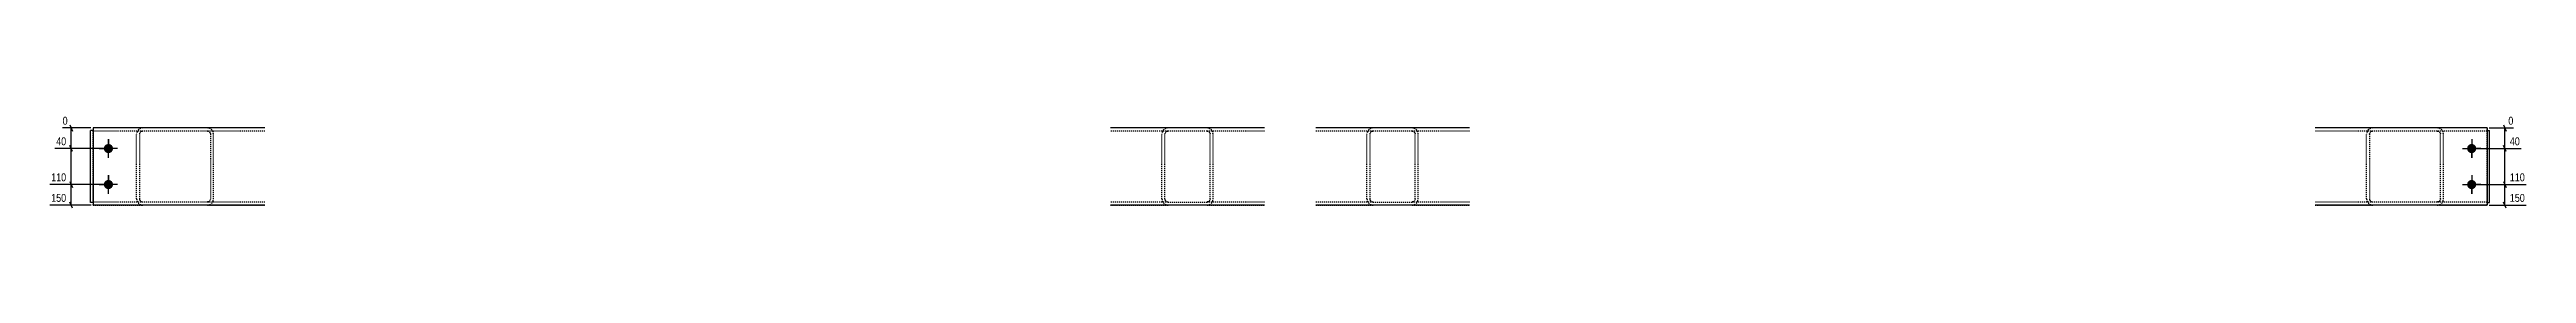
# Model space of a CAD drawing. Header units: millimetres. Extents: x 9 to 27553, y 6 to 1504.
# Drawn here: x 11434 to 16265, y 10 to 191 of the extents above; entities that cross this region are included whole.
import ezdxf

# ---------------------------------------------------------------- set-up
doc = ezdxf.new("R2010")
doc.units = ezdxf.units.MM
doc.linetypes.add('DXK_LINE_DOT2', pattern=[3.9198, 1.9599, -1.9599])
doc.layers.add('MÅLSÆTNING', color=7, linetype='Continuous')
doc.layers.add('STÅL', color=7, linetype='Continuous')
doc.styles.add('Arial Narrow', font='ARIALN.TTF', dxfattribs={"height": 0.2})

msp = doc.modelspace()

# ---------------------------------------------------------------- hatches: boundary and pattern name
at = {"layer": 'STÅL', "linetype": 'Continuous'}
for points in [[(11548.5, 116.6, -1), (11548.5, 134.6, -1)], [(16158.5, 134.6, -1), (16158.5, 116.6, -1)], [(11548.5, 46.6, -1), (11548.5, 64.6, -1)], [(16158.5, 64.6, -1), (16158.5, 46.6, -1)]]:
    msp.add_hatch(color=96, dxfattribs=at).paths.add_polyline_path(points)

# ---------------------------------------------------------------- linework, layer by layer
at = {"layer": 'MÅLSÆTNING', "color": 7, "linetype": 'Continuous'}
for p, q in [((11514.4, 165.6), (11459.2, 165.6)), ((11473.4, 171.6), (11478.2, 159.6)), ((11475.8, 125.6), (11475.8, 165.6)), ((11544.5, 125.6), (11443.7, 125.6)), ((11544.5, 125.6), (11443.7, 125.6)), ((11478.2, 119.6), (11473.4, 131.6)), ((11478.2, 119.6), (11473.4, 131.6)), ((11475.8, 55.6), (11475.8, 125.6)), ((16162.5, 125.6), (16255.3, 125.6)), ((16225.6, 119.6), (16220.8, 131.6)), ((16223.2, 55.6), (16223.2, 125.6)), ((11544.5, 55.6), (11433.9, 55.6)), ((11544.5, 55.6), (11433.9, 55.6)), ((11473.4, 61.6), (11478.2, 49.6)), ((11473.4, 61.6), (11478.2, 49.6)), ((11475.8, 15.6), (11475.8, 55.6)), ((16162.5, 55.6), (16265.1, 55.6)), ((16162.5, 55.6), (16265.1, 55.6)), ((16220.8, 61.6), (16225.6, 49.6)), ((16220.8, 61.6), (16225.6, 49.6)), ((16223.2, 15.6), (16223.2, 55.6)), ((11514.5, 15.6), (11433.9, 15.6)), ((11478.2, 9.6), (11473.4, 21.6)), ((16192.5, 15.6), (16265.1, 15.6)), ((16225.6, 9.6), (16220.8, 21.6))]:
    msp.add_line(p, q, dxfattribs=at)
at = {"layer": 'STÅL', "color": 2, "linetype": 'Continuous'}
for p, q in [((11518.4, 160.6), (11513.4, 160.6)), ((11513.5, 20.6), (11513.4, 160.6)), ((11853.5, 165.6), (11518.4, 165.6)), ((11518.4, 165.6), (11518.5, 16.5)), ((13803.5, 165.6), (13503.5, 165.6)), ((14203.5, 165.6), (13903.5, 165.6)), ((16188.5, 165.6), (15853.5, 165.6)), ((16188.5, 165.6), (16188.5, 164.7)), ((16188.5, 164.7), (16188.5, 162.1)), ((16188.5, 162.1), (16188.5, 15.6)), ((16188.5, 160.6), (16193.5, 160.6)), ((16193.5, 20.6), (16193.5, 160.6)), ((11518.5, 20.6), (11513.5, 20.6)), ((11518.5, 15.6), (11518.5, 16.5)), ((11853.5, 15.6), (11518.5, 15.6)), ((13803.5, 15.6), (13503.5, 15.6)), ((14203.5, 15.6), (13903.5, 15.6)), ((16188.5, 15.6), (15853.5, 15.6)), ((16188.5, 20.6), (16193.5, 20.6))]:
    msp.add_line(p, q, dxfattribs=at)
at = {"layer": 'STÅL', "color": 7, "linetype": 'DXK_LINE_DOT2'}
for p, q in [((11518.4, 160.6), (11513.4, 160.6)), ((11513.5, 20.6), (11513.4, 160.6)), ((11518.4, 165.6), (11518.4, 160.6)), ((11615.5, 165.6), (11518.4, 165.6)), ((11518.5, 20.6), (11518.4, 160.6)), ((11615.5, 159.6), (11518.4, 159.6)), ((11604.4, 158.2), (11603.5, 153.6)), ((11603.5, 27.6), (11603.5, 153.6)), ((11609.5, 153.6), (11609.9, 155.9)), ((11609.5, 27.6), (11609.5, 153.6)), ((11615.5, 165.6), (11610.9, 164.7)), ((11613.2, 159.1), (11615.5, 159.6)), ((11741.5, 165.6), (11615.5, 165.6)), ((11741.5, 159.6), (11615.5, 159.6)), ((11746.1, 164.7), (11741.5, 165.6)), ((11853.5, 165.6), (11741.5, 165.6)), ((11853.5, 159.6), (11741.5, 159.6)), ((11741.5, 159.6), (11743.8, 159.1)), ((11747, 155.9), (11747.5, 153.6)), ((11747.5, 153.6), (11747.5, 27.6)), ((11753.5, 153.6), (11752.6, 158.2)), ((11753.5, 27.6), (11753.5, 153.6)), ((13615.5, 165.6), (13503.5, 165.6)), ((13615.5, 159.6), (13503.5, 159.6)), ((13604.4, 158.2), (13603.5, 153.6)), ((13603.5, 27.6), (13603.5, 153.6)), ((13609.5, 153.6), (13609.9, 155.9)), ((13609.5, 27.6), (13609.5, 153.6)), ((13615.5, 165.6), (13610.9, 164.7)), ((13613.2, 159.1), (13615.5, 159.6)), ((13691.5, 165.6), (13615.5, 165.6)), ((13691.5, 159.6), (13615.5, 159.6)), ((13696.1, 164.7), (13691.5, 165.6)), ((13803.5, 165.6), (13691.5, 165.6)), ((13691.5, 159.6), (13693.8, 159.1)), ((13803.5, 159.6), (13691.5, 159.6)), ((13697, 155.9), (13697.5, 153.6)), ((13697.5, 27.6), (13697.5, 153.6)), ((13703.5, 153.6), (13702.6, 158.2)), ((13703.5, 27.6), (13703.5, 153.6)), ((14015.5, 165.6), (13903.5, 165.6)), ((14015.5, 159.6), (13903.5, 159.6)), ((14004.4, 158.2), (14003.5, 153.6)), ((14003.5, 27.6), (14003.5, 153.6)), ((14009.5, 153.6), (14009.9, 155.9)), ((14009.5, 27.6), (14009.5, 153.6)), ((14015.5, 165.6), (14010.9, 164.7)), ((14013.2, 159.1), (14015.5, 159.6)), ((14091.5, 165.6), (14015.5, 165.6)), ((14091.5, 159.6), (14015.5, 159.6)), ((14096.1, 164.7), (14091.5, 165.6)), ((14203.5, 165.6), (14091.5, 165.6)), ((14203.5, 159.6), (14091.5, 159.6)), ((14091.5, 159.6), (14093.8, 159.1)), ((14097, 155.9), (14097.5, 153.6)), ((14097.5, 27.6), (14097.5, 153.6)), ((14103.5, 153.6), (14102.6, 158.2)), ((14103.5, 27.6), (14103.5, 153.6)), ((15965.5, 165.6), (15853.5, 165.6)), ((15965.5, 159.6), (15853.5, 159.6)), ((15954.4, 158.2), (15953.5, 153.6)), ((15953.5, 27.6), (15953.5, 153.6)), ((15959.5, 153.6), (15959.9, 155.9)), ((15959.5, 153.6), (15959.5, 27.6)), ((15965.5, 165.6), (15960.9, 164.7)), ((15963.2, 159.1), (15965.5, 159.6)), ((16091.5, 165.6), (15965.5, 165.6)), ((16091.5, 159.6), (15965.5, 159.6)), ((16096.1, 164.7), (16091.5, 165.6)), ((16188.5, 165.6), (16091.5, 165.6)), ((16091.5, 159.6), (16093.8, 159.1)), ((16188.5, 159.6), (16091.5, 159.6)), ((16097, 155.9), (16097.5, 153.6)), ((16097.5, 27.6), (16097.5, 153.6)), ((16103.5, 153.6), (16102.6, 158.2)), ((16103.5, 27.6), (16103.5, 153.6)), ((16188.5, 160.6), (16188.5, 165.6)), ((16188.5, 20.6), (16188.5, 160.6)), ((16188.5, 160.6), (16193.5, 160.6)), ((16193.5, 20.6), (16193.5, 160.6)), ((11518.5, 20.6), (11513.5, 20.6)), ((11518.5, 21.6), (11518.5, 22.1)), ((11615.5, 21.6), (11518.5, 21.6)), ((11518.5, 20.6), (11518.5, 15.6)), ((11518.5, 15.6), (11615.5, 15.6)), ((11603.5, 27.6), (11604.4, 23)), ((11609.9, 25.3), (11609.5, 27.6)), ((11610.9, 16.5), (11615.5, 15.6)), ((11615.5, 21.6), (11613.2, 22.1)), ((11741.5, 21.6), (11615.5, 21.6)), ((11741.5, 15.6), (11615.5, 15.6)), ((11743.8, 22.1), (11741.5, 21.6)), ((11853.5, 21.6), (11741.5, 21.6)), ((11741.5, 15.6), (11746.1, 16.5)), ((11741.5, 15.6), (11853.5, 15.6)), ((11747.5, 27.6), (11747, 25.3)), ((11752.6, 23), (11753.5, 27.6)), ((13615.5, 21.6), (13503.5, 21.6)), ((13503.5, 15.6), (13615.5, 15.6)), ((13603.5, 27.6), (13604.4, 23)), ((13609.9, 25.3), (13609.5, 27.6)), ((13610.9, 16.5), (13615.5, 15.6)), ((13615.5, 21.6), (13613.2, 22.1)), ((13615.5, 21.6), (13691.5, 21.6)), ((13691.5, 15.6), (13615.5, 15.6)), ((13693.8, 22.1), (13691.5, 21.6)), ((13803.5, 21.6), (13691.5, 21.6)), ((13691.5, 15.6), (13696.1, 16.5)), ((13691.5, 15.6), (13803.5, 15.6)), ((13697.5, 27.6), (13697, 25.3)), ((13702.6, 23), (13703.5, 27.6)), ((14015.5, 21.6), (13903.5, 21.6)), ((13903.5, 15.6), (14015.5, 15.6)), ((14003.5, 27.6), (14004.4, 23)), ((14009.9, 25.3), (14009.5, 27.6)), ((14010.9, 16.5), (14015.5, 15.6)), ((14015.5, 21.6), (14013.2, 22.1)), ((14015.5, 21.6), (14091.5, 21.6)), ((14091.5, 15.6), (14015.5, 15.6)), ((14093.8, 22.1), (14091.5, 21.6)), ((14203.5, 21.6), (14091.5, 21.6)), ((14091.5, 15.6), (14096.1, 16.5)), ((14091.5, 15.6), (14203.5, 15.6)), ((14097.5, 27.6), (14097, 25.3)), ((14102.6, 23), (14103.5, 27.6)), ((15965.5, 21.6), (15853.5, 21.6)), ((15853.5, 15.6), (15965.5, 15.6)), ((15953.5, 27.6), (15954.4, 23)), ((15959.9, 25.3), (15959.5, 27.6)), ((15960.9, 16.5), (15965.5, 15.6)), ((15965.5, 21.6), (15963.2, 22.1)), ((16091.5, 21.6), (15965.5, 21.6)), ((16091.5, 15.6), (15965.5, 15.6)), ((16093.8, 22.1), (16091.5, 21.6)), ((16188.5, 21.6), (16091.5, 21.6)), ((16091.5, 15.6), (16096.1, 16.5)), ((16091.5, 15.6), (16188.5, 15.6)), ((16097.5, 27.6), (16097, 25.3)), ((16102.6, 23), (16103.5, 27.6)), ((16188.5, 20.6), (16193.5, 20.6)), ((16188.5, 15.6), (16188.5, 20.6))]:
    msp.add_line(p, q, dxfattribs=at)
at = {"layer": 'STÅL', "color": 96, "linetype": 'Continuous'}
for p, q in [((11566.5, 125.6), (11530.5, 125.6)), ((11530.5, 125.6), (11542.5, 125.6)), ((11548.5, 107.6), (11548.5, 143.6)), ((11548.5, 143.6), (11548.5, 131.6)), ((11548.5, 107.6), (11548.5, 119.6)), ((11566.5, 125.6), (11554.5, 125.6)), ((16140.5, 125.6), (16176.5, 125.6)), ((16140.5, 125.6), (16152.5, 125.6)), ((16158.5, 143.6), (16158.5, 107.6)), ((16158.5, 143.6), (16158.5, 131.6)), ((16158.5, 107.6), (16158.5, 119.6)), ((16176.5, 125.6), (16164.5, 125.6)), ((11566.5, 55.6), (11530.5, 55.6)), ((11530.5, 55.6), (11542.5, 55.6)), ((11548.5, 37.6), (11548.5, 73.6)), ((11548.5, 73.6), (11548.5, 61.6)), ((11548.5, 37.6), (11548.5, 49.6)), ((11566.5, 55.6), (11554.5, 55.6)), ((16140.5, 55.6), (16176.5, 55.6)), ((16140.5, 55.6), (16152.5, 55.6)), ((16158.5, 73.6), (16158.5, 37.6)), ((16158.5, 73.6), (16158.5, 61.6)), ((16158.5, 37.6), (16158.5, 49.6)), ((16176.5, 55.6), (16164.5, 55.6))]:
    msp.add_line(p, q, dxfattribs=at)
at = {"layer": 'STÅL', "color": 7, "linetype": 'DXK_LINE_DOT2'}
for centre, radius, start, end in [((11615.5, 153.6), 12, 112.5, 157.5), ((11615.5, 153.6), 6, 112.5, 157.5), ((11741.5, 153.6), 6, 22.5, 67.5), ((11741.5, 153.6), 12, 22.5, 67.5), ((13615.5, 153.6), 12, 112.5, 157.5), ((13615.5, 153.6), 6, 112.5, 157.5), ((13691.5, 153.6), 6, 22.5, 67.5), ((13691.5, 153.6), 12, 22.5, 67.5), ((14015.5, 153.6), 12, 112.5, 157.5), ((14015.5, 153.6), 6, 112.5, 157.5), ((14091.5, 153.6), 6, 22.5, 67.5), ((14091.5, 153.6), 12, 22.5, 67.5), ((15965.5, 153.6), 12, 112.5, 157.5), ((15965.5, 153.6), 6, 112.5, 157.5), ((16091.5, 153.6), 6, 22.5, 67.5), ((16091.5, 153.6), 12, 22.5, 67.5), ((11615.5, 27.6), 12, 202.5, 247.5), ((11615.5, 27.6), 6, 202.5, 247.5), ((11741.5, 27.6), 6, 292.5, 337.5), ((11741.5, 27.6), 12, 292.5, 337.5), ((13615.5, 27.6), 12, 202.5, 247.5), ((13615.5, 27.6), 6, 202.5, 247.5), ((13691.5, 27.6), 6, 292.5, 337.5), ((13691.5, 27.6), 12, 292.5, 337.5), ((14015.5, 27.6), 12, 202.5, 247.5), ((14015.5, 27.6), 6, 202.5, 247.5), ((14091.5, 27.6), 6, 292.5, 337.5), ((14091.5, 27.6), 12, 292.5, 337.5), ((15965.5, 27.6), 12, 202.5, 247.5), ((15965.5, 27.6), 6, 202.5, 247.5), ((16091.5, 27.6), 6, 292.5, 337.5), ((16091.5, 27.6), 12, 292.5, 337.5)]:
    msp.add_arc(centre, radius, start, end, dxfattribs=at)

# ---------------------------------------------------------------- next in the draw order: wipeouts: each hides what was drawn before it
at = {"color": 0, "linetype": 'Continuous'}
for points in [[(11472.2, 168.8), (11472.2, 191.2), (11456, 191.2), (11456, 168.8)], [(16255.6, 128.8), (16255.6, 151.2), (16229.7, 151.2), (16229.7, 128.8)], [(11469.3, 58.8), (11469.3, 81.2), (11433.6, 81.2), (11433.6, 58.8)], [(16265.4, 58.8), (16265.4, 81.2), (16229.7, 81.2), (16229.7, 58.8)]]:
    msp.add_wipeout(points, dxfattribs=at).dxf.layer = 'MÅLSÆTNING'

# ---------------------------------------------------------------- next in the draw order: linework, layer by layer
at = {"layer": 'MÅLSÆTNING', "color": 7, "linetype": 'Continuous'}
for p, q in [((16192.5, 165.6), (16239.8, 165.6)), ((16220.8, 171.6), (16225.6, 159.6)), ((16223.2, 125.6), (16223.2, 165.6)), ((16162.5, 125.6), (16255.3, 125.6)), ((16225.6, 119.6), (16220.8, 131.6))]:
    msp.add_line(p, q, dxfattribs=at)

# ---------------------------------------------------------------- next in the draw order: texts
at = {"layer": 'MÅLSÆTNING', "color": 3, "linetype": 'Continuous', "style": 'Arial Narrow'}
for s, height, p in [('0', 15.3, (11459.2, 172)), ('40', 15.27, (16232.9, 132))]:
    msp.add_text(s, height=height, dxfattribs=at).set_placement(p)

# ---------------------------------------------------------------- next in the draw order: wipeouts: each hides what was drawn before it
at = {"color": 0, "linetype": 'Continuous'}
for points in [[(11469.3, 18.8), (11469.3, 41.2), (11433.6, 41.2), (11433.6, 18.8)], [(16265.4, 18.8), (16265.4, 41.2), (16229.7, 41.2), (16229.7, 18.8)]]:
    msp.add_wipeout(points, dxfattribs=at).dxf.layer = 'MÅLSÆTNING'

# ---------------------------------------------------------------- next in the draw order: texts
at = {"layer": 'MÅLSÆTNING', "color": 3, "linetype": 'Continuous', "style": 'Arial Narrow'}
for s, p in [('110', (11436.8, 62)), ('110', (16232.9, 62)), ('150', (11436.8, 22)), ('150', (16232.9, 22))]:
    msp.add_text(s, height=15.27, dxfattribs=at).set_placement(p)

# ---------------------------------------------------------------- next in the draw order: wipeouts: each hides what was drawn before it
at = {"color": 0, "linetype": 'Continuous'}
for points in [[(11469.3, 128.8), (11469.3, 151.2), (11443.4, 151.2), (11443.4, 128.8)], [(16243, 168.8), (16243, 191.2), (16226.8, 191.2), (16226.8, 168.8)]]:
    msp.add_wipeout(points, dxfattribs=at).dxf.layer = 'MÅLSÆTNING'

# ---------------------------------------------------------------- next in the draw order: texts
at = {"layer": 'MÅLSÆTNING', "color": 3, "linetype": 'Continuous', "style": 'Arial Narrow'}
for s, height, p in [('40', 15.27, (11446.6, 132)), ('0', 15.3, (16230, 172))]:
    msp.add_text(s, height=height, dxfattribs=at).set_placement(p)

doc.saveas('drawing.dxf')
